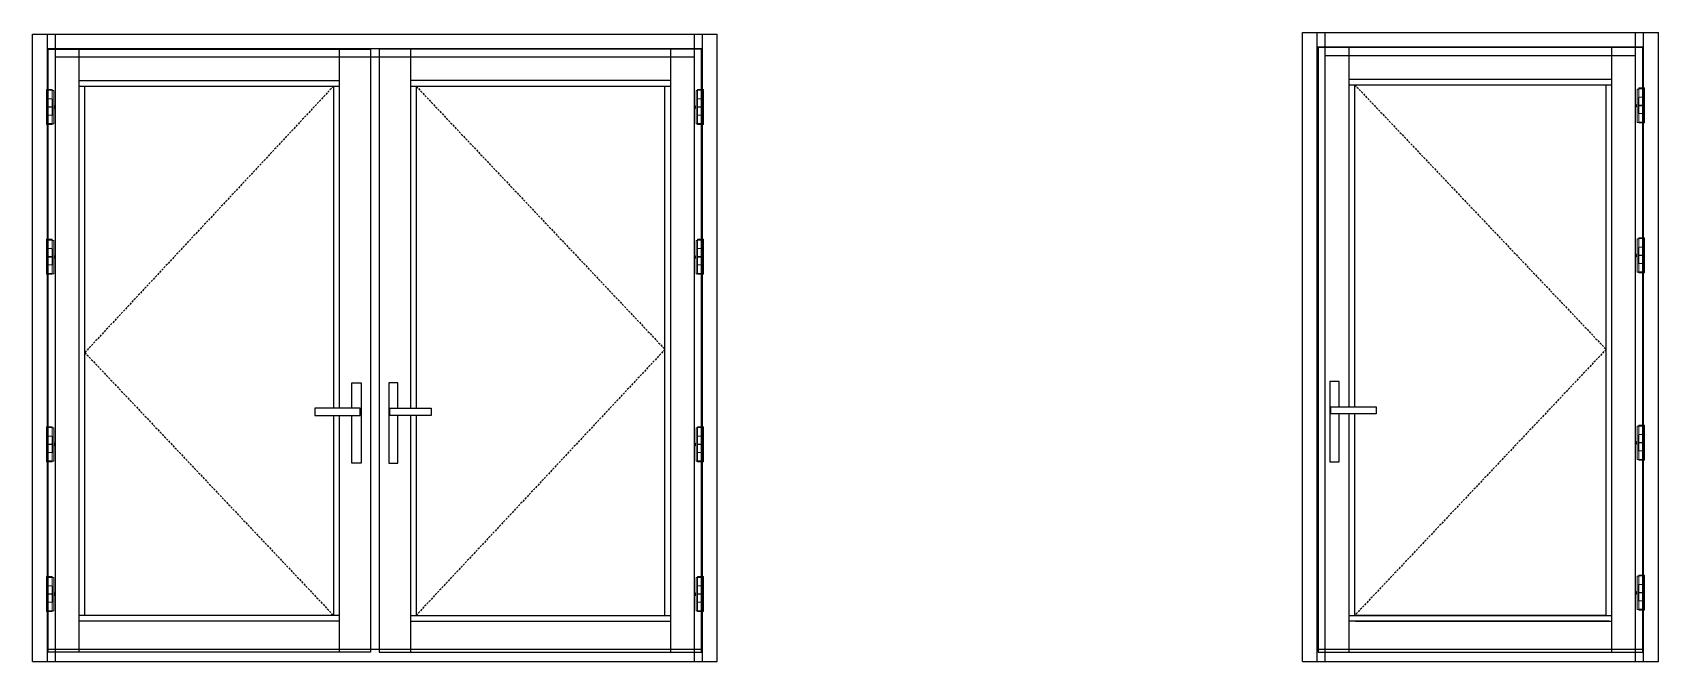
# Model space of a CAD drawing. Extents: x -82 to 113, y -82 to 93.
# Drawn here: x -81.8 to 113.5, y -81.9 to -6.4 of the extents above; entities that cross this region are included whole.
import ezdxf

# ---------------------------------------------------------------- set-up
doc = ezdxf.new("R2010")
doc.units = 0
doc.header["$MEASUREMENT"] = 0
doc.linetypes.add('HIDDEN', pattern=[0.375, 0.25, -0.125])
doc.layers.get('0').update_dxf_attribs({"linetype": 'CONTINUOUS'})
for name, color, linetype in [('Ballons', 7, 'CONTINUOUS'), ('ELEV_FRAME', 1, 'CONTINUOUS'), ('ELEV_VENT', 5, 'CONTINUOUS')]:
    doc.layers.add(name, color=color, linetype=linetype)

# ---------------------------------------------------------------- blocks, each defined once
blk = doc.blocks.new('hinge s')
at = {"color": 254, "lineweight": 15}
for p, q in [((-0.68, 2.08), (-0.71, 2.06)), ((-0.71, 2.06), (-0.71, 1.98)), ((-0.71, 2.06), (0, 2.06)), ((-0.71, 1.98), (-0.71, 0.96)), ((-0.71, 1.98), (-0.6, 1.98)), ((0, 1.98), (-0.71, 1.98)), ((-0.68, 2.08), (-0.03, 2.08)), ((-0.6, 1.98), (0, 1.98)), ((0, 2.06), (-0.03, 2.08)), ((0, 1.98), (0, 2.06)), ((0, 1.98), (0, 0.96)), ((-0.9, 0.11), (-0.96, 0.11)), ((-0.9, -2.05), (-0.9, 1.95)), ((-0.71, 1.95), (-0.9, 1.95)), ((-0.9, -2.05), (-0.9, 1.95)), ((-0.9, 1.95), (-0.85, 1.95)), ((-0.9, 0.12), (-0.9, 0.12)), ((-0.85, 1.95), (-0.85, 1.95)), ((-0.82, 1.95), (-0.85, 1.95)), ((-0.82, 1.95), (-0.82, 1.95)), ((-0.71, 1.95), (-0.82, 1.95)), ((-0.74, -1.04), (-0.74, 0.93)), ((-0.74, 0.93), (-0.71, 0.93)), ((-0.71, 0.88), (-0.74, 0.88)), ((-0.71, 0.74), (-0.74, 0.74)), ((-0.74, 0.58), (-0.71, 0.58)), ((-0.71, 0.11), (-0.74, 0.11)), ((-0.71, 0.96), (-0.71, 0)), ((-0.71, 0.96), (0, 0.96)), ((0, 0.96), (-0.71, 0.96)), ((-0.71, 0), (0, 0)), ((-0.7, 0), (-0.7, -0.05)), ((-0.67, 0.96), (-0.67, 0.96)), ((-0.67, 0.96), (-0.67, 0.96)), ((-0.04, 0.96), (-0.04, 0.96)), ((-0.04, 0.96), (-0.04, 0.96)), ((-0.01, -0.05), (-0.01, 0)), ((0, 0), (0, 0.96)), ((0, 0.96), (0, 0.96)), ((0, 0.91), (0, -0.95)), ((-0.96, -0.2), (-0.9, -0.2)), ((-0.74, -0.2), (-0.71, -0.2)), ((-0.71, -0.68), (-0.74, -0.68)), ((-0.74, -0.84), (-0.71, -0.84)), ((-0.74, -0.97), (-0.71, -0.97)), ((-0.74, -1.02), (-0.71, -1.02)), ((-0.71, -1.03), (-0.74, -1.03)), ((-0.71, -1.04), (-0.74, -1.04)), ((-0.71, -0.05), (-0.71, -1)), ((0, -0.05), (-0.71, -0.05)), ((-0.71, -1), (-0.71, -2.02)), ((-0.71, -1), (0, -1)), ((-0.63, -1), (-0.67, -1)), ((-0.04, -1), (-0.08, -1)), ((0, -1), (0, -0.05)), ((0, -1), (0, -2.02)), ((-0.71, -2.05), (-0.9, -2.05)), ((-0.9, -2.05), (-0.9, -2.05)), ((-0.71, -2.02), (-0.71, -2.09)), ((-0.16, -2.02), (-0.71, -2.02)), ((0, -2.02), (-0.71, -2.02)), ((-0.71, -2.09), (-0.68, -2.12)), ((0, -2.09), (-0.71, -2.09)), ((-0.17, -2.12), (-0.68, -2.12)), ((-0.03, -2.12), (-0.17, -2.12)), ((0, -2.02), (-0.16, -2.02)), ((-0.03, -2.12), (0, -2.09)), ((0, -2.09), (0, -2.02))]:
    blk.add_line(p, q, dxfattribs=at)
for centre, radius, start, end in [((-3.28, -0.01), 2.32, 359.0516, 2.9779), ((-2.75, -0.09), 1.8, 356.4803, 1.4508)]:
    blk.add_arc(centre, radius, start, end, dxfattribs=at)
blk.add_open_spline([(-0.96, 0.11), (-0.96, 0.11), (-0.97, 0.1), (-0.98, 0.07), (-1, 0.05), (-1, 0.02), (-1.01, -0.01), (-1.01, -0.04), (-1.01, -0.07), (-1.01, -0.1), (-1, -0.12), (-0.99, -0.15), (-0.98, -0.18), (-0.96, -0.19), (-0.96, -0.2)], degree=3, knots=[0, 0, 0, 0, 0.058363, 0.144364, 0.230365, 0.316366, 0.402368, 0.48837, 0.574371, 0.660373, 0.746375, 0.832378, 0.91838, 1, 1, 1, 1], dxfattribs=at)

msp = doc.modelspace()

# ---------------------------------------------------------------- linework, layer by layer
at = {"linetype": 'Continuous'}
for points in [[(-43.44, -51.47), (-43.44, -48.44), (-42.35, -48.44), (-42.35, -58.09), (-43.44, -58.09), (-43.44, -52.35)], [(-37.91, -51.47), (-37.91, -48.44), (-39.01, -48.44), (-39.01, -58.09), (-37.91, -58.09), (-37.91, -52.35)], [(75.13, -51.31), (75.13, -48.28), (74.04, -48.28), (74.04, -57.93), (75.13, -57.93), (75.13, -52.18)]]:
    msp.add_lwpolyline(points, dxfattribs=at)
at = {"linetype": 'Continuous', "flags": 128}
for points in [[(-42.46, -51.47), (-47.9, -51.47), (-47.9, -52.35), (-42.46, -52.35)], [(-38.9, -51.47), (-33.91, -51.47), (-33.91, -52.35), (-38.9, -52.35)], [(74.15, -51.31), (79.59, -51.31), (79.59, -52.18), (74.15, -52.18)]]:
    msp.add_lwpolyline(points, close=True, dxfattribs=at)
at = {"layer": 'ELEV_FRAME', "linetype": 'Continuous'}
for p, q in [((-81.81, -81.91), (-81.81, -6.54)), ((-81.81, -6.54), (0.45, -6.54)), ((0.45, -81.91), (0.45, -6.54)), ((70.73, -81.91), (70.73, -6.36)), ((70.73, -6.36), (113.5, -6.36)), ((70.73, -6.36), (113.5, -6.36)), ((113.5, -81.91), (113.5, -6.36))]:
    msp.add_line(p, q, dxfattribs=at)
at = {"layer": 'ELEV_FRAME'}
for p, q in [((-80.02, -81.91), (-80.02, -6.54)), ((-79.06, -81.91), (-79.06, -6.54)), ((-2.3, -81.91), (-2.3, -6.54)), ((-1.34, -81.91), (-1.34, -6.54)), ((72.52, -81.91), (72.52, -6.36)), ((73.48, -81.91), (73.48, -6.36)), ((110.75, -81.91), (110.75, -6.36)), ((111.71, -81.91), (111.71, -6.36)), ((-80.02, -8.27), (-1.34, -8.27)), ((-79.06, -9.29), (-2.3, -9.29)), ((72.52, -8.1), (111.71, -8.1)), ((72.52, -8.1), (111.71, -8.1)), ((73.48, -9.11), (110.75, -9.11)), ((73.48, -9.11), (110.75, -9.11)), ((-81.81, -81.91), (0.45, -81.91)), ((-80.02, -80.41), (-1.34, -80.41)), ((70.73, -81.91), (113.5, -81.91)), ((70.73, -81.91), (113.5, -81.91)), ((72.52, -80.41), (111.71, -80.41)), ((72.52, -80.41), (111.71, -80.41))]:
    msp.add_line(p, q, dxfattribs=at)
at = {"layer": 'ELEV_VENT'}
for p, q in [((-76.21, -80.81), (-76.21, -8.35)), ((-44.96, -8.35), (-44.96, -51.47)), ((-36.4, -8.35), (-36.4, -51.47)), ((-5.15, -80.81), (-5.15, -8.35)), ((76.33, -51.31), (76.33, -8.17)), ((107.9, -80.81), (107.9, -8.17)), ((-76.21, -12.14), (-44.96, -12.14)), ((-76.21, -12.8), (-44.96, -12.8)), ((-75.52, -76.37), (-75.52, -12.8)), ((-45.65, -12.8), (-45.65, -51.47)), ((-5.15, -12.14), (-36.4, -12.14)), ((-5.15, -12.83), (-36.4, -12.83)), ((-35.71, -12.83), (-35.71, -51.47)), ((-5.84, -76.37), (-5.84, -12.83)), ((76.33, -11.96), (107.9, -11.96)), ((76.33, -12.65), (107.9, -12.65)), ((77.02, -51.31), (77.02, -12.65)), ((107.21, -76.37), (107.21, -12.65)), ((-45.65, -52.35), (-45.65, -76.37)), ((-44.96, -52.35), (-44.96, -80.81)), ((-36.4, -52.35), (-36.4, -80.81)), ((-35.73, -52.35), (-35.73, -76.37)), ((76.33, -80.81), (76.33, -52.18)), ((77.02, -76.37), (77.02, -52.18)), ((-44.96, -76.37), (-76.21, -76.37)), ((-44.96, -77.06), (-76.21, -77.06)), ((-36.4, -76.37), (-5.15, -76.37)), ((-36.4, -77.06), (-5.15, -77.06)), ((76.33, -76.37), (107.9, -76.37)), ((107.58, -77.06), (76.33, -77.06)), ((107.14, -76.37), (77.02, -76.37)), ((77.1, -77.06), (107.9, -77.06))]:
    msp.add_line(p, q, dxfattribs=at)
at = {"layer": 'ELEV_VENT', "linetype": 'HIDDEN'}
for p, q in [((-45.65, -12.8), (-75.52, -44.8)), ((-35.71, -12.83), (-5.84, -44.42)), ((77.02, -12.65), (107.21, -44.42)), ((-75.52, -44.8), (-45.65, -76.37)), ((-5.84, -44.42), (-35.73, -76.37)), ((107.21, -44.42), (77.02, -76.37))]:
    msp.add_line(p, q, dxfattribs=at)
at = {"layer": 'ELEV_VENT'}
for points in [[(-79.91, -80.81), (-79.91, -8.35), (-41.21, -8.35), (-41.21, -80.81)], [(-1.44, -80.81), (-1.44, -8.35), (-40.15, -8.35), (-40.15, -80.81)], [(111.61, -80.81), (111.61, -8.17), (72.63, -8.17), (72.63, -80.81)]]:
    msp.add_lwpolyline(points, close=True, dxfattribs=at)

# ---------------------------------------------------------------- block references
at = {"layer": 'Ballons', "xscale": -1}
for p in [(-80.14, -15.28), (-80.14, -33.28), (-80.14, -55.79), (-80.14, -73.79)]:
    msp.add_blockref('hinge s', p, dxfattribs=at)
at = {"layer": 'Ballons'}
for p in [(-1.21, -15.28), (111.83, -15.1), (-1.21, -33.28), (111.83, -33.1), (-1.21, -55.79), (111.83, -55.61), (-1.21, -73.79), (111.83, -73.61)]:
    msp.add_blockref('hinge s', p, dxfattribs=at)

doc.saveas('drawing.dxf')
